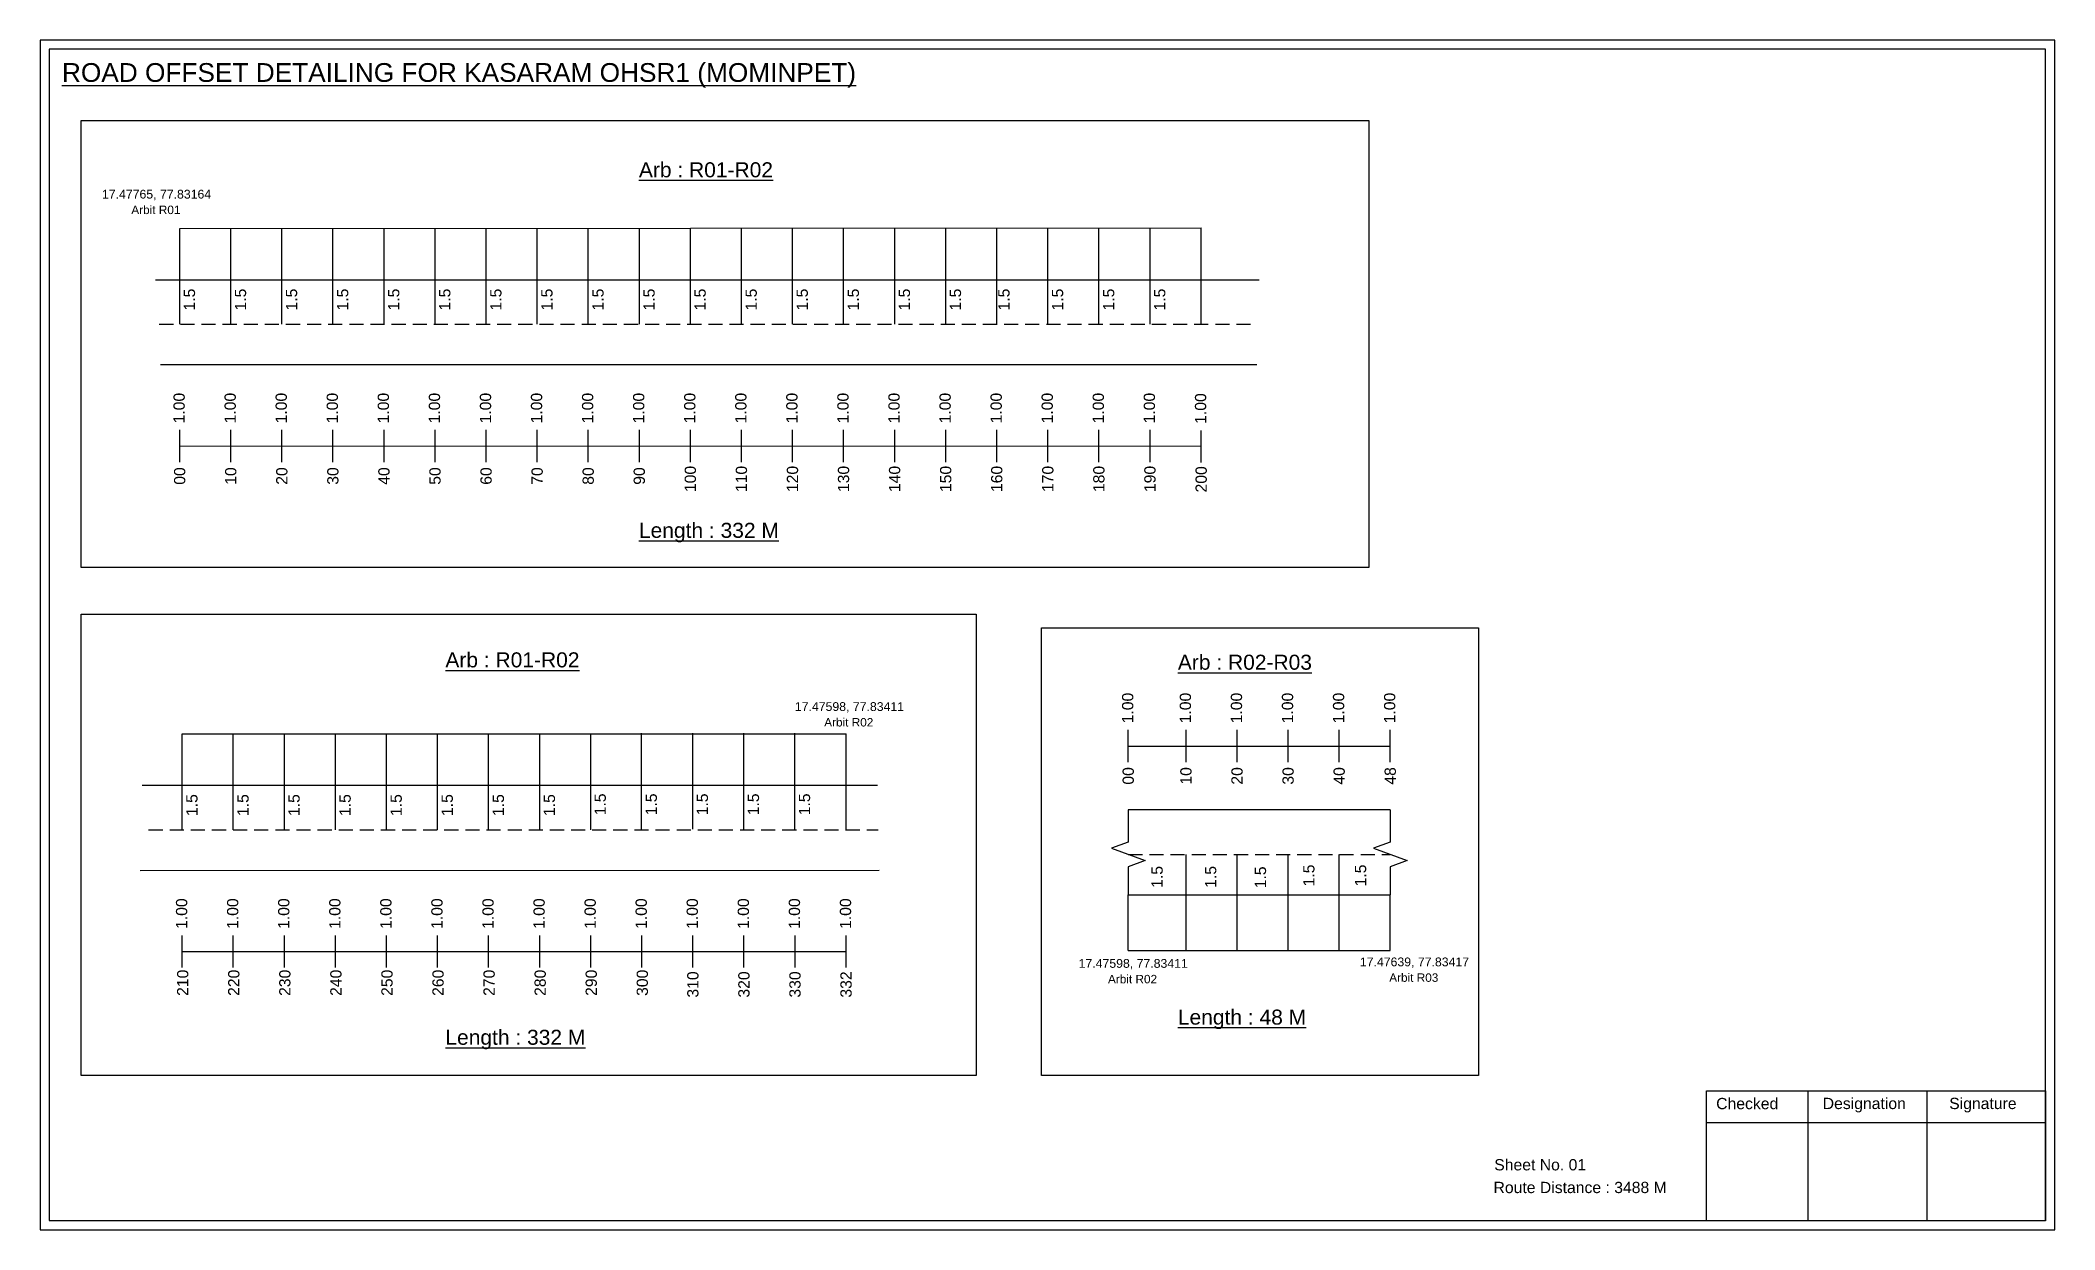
# Model space of a CAD drawing. Header units: inches. Extents: x 1472 to 9278, y 30 to 1360.
# Drawn here: x 5239 to 5776, y 954 to 1271 of the extents above; entities that cross this region are included whole.
import ezdxf

# ---------------------------------------------------------------- set-up
doc = ezdxf.new("R2010")
doc.units = ezdxf.units.IN
doc.header["$MEASUREMENT"] = 0
doc.linetypes.add('DASHED2', pattern=[0.375, 0.25, -0.125])
for name, color, linetype in [('PDF_Geometry', 7, 'Continuous'), ('PDF_Text', 5, 'Continuous'), ('pipe', 5, 'Continuous')]:
    doc.layers.add(name, color=color, linetype=linetype)
doc.styles.add('PDF Arial', font='arial.ttf')
doc.styles.get("Standard").update_dxf_attribs({"font": 'arial.ttf'})

msp = doc.modelspace()

# ---------------------------------------------------------------- texts
at = {"color": 242, "true_color": 0xcd2027}
for s, height, p in [('%%UROAD OFFSET DETAILING FOR KASARAM OHSR1 (MOMINPET)', 5, (5244.98, 1260.08)), ('%%UArb : R01-R02', 4, (5398.63, 1234.67)), ('%%ULength : 332 M', 4, (5398.63, 1138.67)), ('%%UArb : R01-R02', 4, (5347.09, 1104.18)), ('%%UArb : R02-R03', 4, (5542.16, 1103.55)), ('%%ULength : 48 M', 4, (5542.16, 1009.05)), ('%%ULength : 332 M', 4, (5347.09, 1003.68))]:
    msp.add_text(s, height=height, dxfattribs=at).set_placement(p)
at = {"color": 5}
for s, height, p in [('17.47765, 77.83164', 2.34, (5255.63, 1229.01)), ('Arbit R01', 2.246, (5263.45, 1224.88)), ('17.47598, 77.83411', 2.34, (5440.16, 1092.57)), ('Arbit R02', 2.246, (5447.98, 1088.44)), ('17.47598, 77.83411', 2.34, (5515.73, 1024.18)), ('17.47639, 77.83417', 2.34, (5590.63, 1024.58)), ('Arbit R02', 2.246, (5523.55, 1020.05)), ('Arbit R03', 2.246, (5598.45, 1020.45))]:
    msp.add_text(s, height=height, dxfattribs=at).set_placement(p)
for p in [(5280.42, 1199.2), (5294.02, 1199.2), (5307.62, 1199.2), (5321.22, 1199.2), (5334.82, 1199.2), (5348.42, 1199.2), (5362.02, 1199.2), (5375.62, 1199.2), (5389.22, 1199.2), (5402.82, 1199.2), (5416.42, 1199.2), (5430.02, 1199.2), (5443.62, 1199.2), (5457.22, 1199.2), (5470.82, 1199.2), (5484.42, 1199.2), (5497.33, 1199.2), (5511.62, 1199.2), (5525.22, 1199.2), (5538.82, 1199.2), (5281.08, 1064.59), (5294.68, 1064.59), (5308.28, 1064.59), (5321.88, 1064.59), (5335.48, 1064.59), (5349.08, 1064.59), (5362.68, 1064.59), (5376.28, 1064.59), (5389.82, 1064.78), (5403.42, 1064.78), (5417.02, 1064.78), (5430.62, 1064.78), (5444.22, 1064.78), (5578.54, 1045.85), (5592.31, 1045.85), (5538.12, 1045.47), (5552.39, 1045.47), (5565.65, 1045.35)]:
    msp.add_text('1.5', height=3, rotation=90).set_placement(p)
at = {"color": 217, "true_color": 0x93278f}
for s, p in [('1.00', (5277.67, 1169.13)), ('1.00', (5291.27, 1169.13)), ('1.00', (5304.87, 1169.13)), ('1.00', (5318.47, 1169.13)), ('1.00', (5332.07, 1169.13)), ('1.00', (5345.67, 1169.13)), ('1.00', (5359.27, 1169.13)), ('1.00', (5372.87, 1169.13)), ('1.00', (5386.47, 1169.13)), ('1.00', (5400.07, 1169.13)), ('1.00', (5413.67, 1169.13)), ('1.00', (5427.27, 1169.13)), ('1.00', (5440.87, 1169.13)), ('1.00', (5454.47, 1169.13)), ('1.00', (5468.07, 1169.13)), ('1.00', (5481.67, 1169.13)), ('1.00', (5495.27, 1169.13)), ('1.00', (5508.87, 1169.13)), ('1.00', (5522.47, 1169.13)), ('1.00', (5536.07, 1169.13)), ('1.00', (5549.71, 1169.02)), ('00', (5277.82, 1152.8)), ('10', (5291.42, 1152.8)), ('20', (5305.02, 1152.8)), ('30', (5318.62, 1152.8)), ('40', (5332.22, 1152.8)), ('50', (5345.82, 1152.8)), ('60', (5359.42, 1152.8)), ('70', (5373.02, 1152.8)), ('80', (5386.62, 1152.8)), ('90', (5400.22, 1152.8)), ('100', (5413.82, 1150.85)), ('110', (5427.42, 1150.85)), ('120', (5441.02, 1150.85)), ('130', (5454.62, 1150.85)), ('140', (5468.22, 1150.85)), ('150', (5481.82, 1150.85)), ('160', (5495.42, 1150.85)), ('170', (5509.02, 1150.85)), ('180', (5522.62, 1150.85)), ('190', (5536.22, 1150.85)), ('200', (5549.86, 1150.75)), ('1.00', (5530.29, 1089.27)), ('1.00', (5545.66, 1089.27)), ('1.00', (5559.26, 1089.27)), ('1.00', (5572.86, 1089.27)), ('1.00', (5586.46, 1089.27)), ('1.00', (5600.06, 1089.27)), ('00', (5530.44, 1072.95)), ('10', (5545.81, 1072.95)), ('20', (5559.41, 1072.95)), ('30', (5573.01, 1072.95)), ('40', (5586.61, 1072.95)), ('48', (5600.21, 1072.95)), ('1.00', (5278.34, 1034.52)), ('1.00', (5291.94, 1034.52)), ('1.00', (5305.54, 1034.52)), ('1.00', (5319.14, 1034.52)), ('1.00', (5332.74, 1034.52)), ('1.00', (5346.34, 1034.52)), ('1.00', (5359.94, 1034.52)), ('1.00', (5373.54, 1034.52)), ('1.00', (5387.14, 1034.52)), ('1.00', (5400.74, 1034.52)), ('1.00', (5414.34, 1034.52)), ('1.00', (5427.94, 1034.52)), ('1.00', (5441.54, 1034.52)), ('1.00', (5455.14, 1034.52)), ('210', (5278.63, 1016.69)), ('220', (5292.23, 1016.69)), ('230', (5305.83, 1016.69)), ('240', (5319.43, 1016.69)), ('250', (5333.03, 1016.69)), ('260', (5346.63, 1016.69)), ('270', (5360.23, 1016.69)), ('280', (5373.83, 1016.69)), ('290', (5387.43, 1016.69)), ('300', (5401.03, 1016.69)), ('310', (5414.49, 1016.24)), ('320', (5428.09, 1016.24)), ('330', (5441.69, 1016.24)), ('332', (5455.29, 1016.24))]:
    msp.add_text(s, height=3, rotation=90, dxfattribs=at).set_placement(p)
for s, p in [('Sheet No. 01', (5626.42, 970.24)), ('Route Distance : 3488 M', (5626.23, 964.19))]:
    msp.add_text(s, height=3).set_placement(p)
at = {"layer": 'PDF_Text', "color": 7, "attachment_point": 7, "style": 'PDF Arial'}
for s, insert, char_height in [('Checked', (5685.52, 986.49), 3.001), ('Designation', (5713.9, 985.66), 3.0006), ('Signature', (5747.58, 985.66), 3.001)]:
    msp.add_mtext(s, dxfattribs=dict(at, insert=insert, char_height=char_height))

# ---------------------------------------------------------------- linework, layer by layer
at = {"color": 5}
for p, q in [((5276.35, 1221.05), (5548.39, 1221.24)), ((5277.01, 1086.46), (5453.81, 1086.46)), ((5528.97, 1028.83), (5598.73, 1028.83))]:
    msp.add_line(p, q, dxfattribs=at)
for p, q in [((5276.35, 1195.53), (5276.35, 1221.06)), ((5289.95, 1195.53), (5289.95, 1221.06)), ((5303.55, 1195.53), (5303.55, 1221.06)), ((5317.15, 1195.53), (5317.15, 1221.06)), ((5330.75, 1195.53), (5330.75, 1221.06)), ((5344.35, 1195.53), (5344.35, 1221.06)), ((5357.95, 1195.53), (5357.95, 1221.06)), ((5371.55, 1195.53), (5371.55, 1221.06)), ((5385.15, 1195.53), (5385.15, 1221.06)), ((5398.75, 1195.53), (5398.75, 1221.06)), ((5412.35, 1195.53), (5412.35, 1221.06)), ((5425.95, 1195.53), (5425.95, 1221.06)), ((5439.55, 1195.53), (5439.55, 1221.06)), ((5453.15, 1195.53), (5453.15, 1221.06)), ((5466.75, 1195.53), (5466.75, 1221.06)), ((5480.35, 1195.53), (5480.35, 1221.06)), ((5493.95, 1195.53), (5493.95, 1221.06)), ((5507.55, 1195.53), (5507.55, 1221.06)), ((5521.15, 1195.53), (5521.15, 1221.06)), ((5534.75, 1195.53), (5534.75, 1221.06)), ((5548.39, 1195.7), (5548.39, 1221.24)), ((5269.93, 1207.41), (5563.78, 1207.41)), ((5271.18, 1184.85), (5563.17, 1184.81)), ((5277.01, 1060.92), (5277.01, 1086.46)), ((5290.61, 1060.92), (5290.61, 1086.46)), ((5304.21, 1060.92), (5304.21, 1086.46)), ((5317.81, 1060.92), (5317.81, 1086.46)), ((5331.41, 1060.92), (5331.41, 1086.46)), ((5345.01, 1060.92), (5345.01, 1086.46)), ((5358.61, 1060.92), (5358.61, 1086.46)), ((5372.21, 1060.92), (5372.21, 1086.46)), ((5385.81, 1060.92), (5385.81, 1086.46)), ((5399.36, 1061.1), (5399.36, 1086.64)), ((5412.96, 1061.1), (5412.96, 1086.64)), ((5426.56, 1061.1), (5426.56, 1086.64)), ((5440.16, 1061.1), (5440.16, 1086.64)), ((5453.81, 1060.92), (5453.81, 1086.46)), ((5266.31, 1072.8), (5462.19, 1072.8)), ((5598.73, 1066.25), (5528.97, 1066.25)), ((5544.33, 1028.83), (5544.33, 1054.37)), ((5557.93, 1028.83), (5557.93, 1054.37)), ((5571.53, 1028.83), (5571.53, 1054.37)), ((5585.13, 1028.83), (5585.13, 1054.37)), ((5265.77, 1050.12), (5462.61, 1050.15)), ((5528.97, 1043.57), (5598.73, 1043.57)), ((5528.97, 1028.83), (5528.97, 1043.57)), ((5598.73, 1028.83), (5598.73, 1043.57))]:
    msp.add_line(p, q)
at = {"linetype": 'DASHED2', "ltscale": 15}
for p, q in [((5270.89, 1195.53), (5561.5, 1195.58)), ((5268.06, 1060.92), (5462.34, 1060.92)), ((5528.97, 1054.37), (5598.73, 1054.37))]:
    msp.add_line(p, q, dxfattribs=at)
at = {"color": 217, "true_color": 0x93278f}
for p, q in [((5276.35, 1158.83), (5276.35, 1167.39)), ((5289.95, 1158.83), (5289.95, 1167.39)), ((5303.55, 1158.83), (5303.55, 1167.39)), ((5317.15, 1158.83), (5317.15, 1167.39)), ((5330.75, 1158.83), (5330.75, 1167.39)), ((5344.35, 1158.83), (5344.35, 1167.39)), ((5357.95, 1158.83), (5357.95, 1167.39)), ((5371.55, 1158.83), (5371.55, 1167.39)), ((5385.15, 1158.83), (5385.15, 1167.39)), ((5398.75, 1158.83), (5398.75, 1167.39)), ((5412.35, 1158.83), (5412.35, 1167.39)), ((5425.95, 1158.83), (5425.95, 1167.39)), ((5439.55, 1158.83), (5439.55, 1167.39)), ((5453.15, 1158.83), (5453.15, 1167.39)), ((5466.75, 1158.83), (5466.75, 1167.39)), ((5480.35, 1158.83), (5480.35, 1167.39)), ((5493.95, 1158.83), (5493.95, 1167.39)), ((5507.55, 1158.83), (5507.55, 1167.39)), ((5521.15, 1158.83), (5521.15, 1167.39)), ((5534.75, 1158.83), (5534.75, 1167.39)), ((5548.39, 1158.73), (5548.39, 1167.29)), ((5276.35, 1163.1), (5548.39, 1163.15)), ((5528.97, 1078.97), (5528.97, 1087.53)), ((5544.33, 1078.97), (5544.33, 1087.53)), ((5557.93, 1078.97), (5557.93, 1087.53)), ((5571.53, 1078.97), (5571.53, 1087.53)), ((5585.13, 1078.97), (5585.13, 1087.53)), ((5598.73, 1078.97), (5598.73, 1087.53)), ((5528.97, 1083.24), (5598.73, 1083.24)), ((5277.01, 1024.22), (5277.01, 1032.78)), ((5290.61, 1024.22), (5290.61, 1032.78)), ((5304.21, 1024.22), (5304.21, 1032.78)), ((5317.81, 1024.22), (5317.81, 1032.78)), ((5331.41, 1024.22), (5331.41, 1032.78)), ((5345.01, 1024.22), (5345.01, 1032.78)), ((5358.61, 1024.22), (5358.61, 1032.78)), ((5372.21, 1024.22), (5372.21, 1032.78)), ((5385.81, 1024.22), (5385.81, 1032.78)), ((5399.41, 1024.22), (5399.41, 1032.78)), ((5413.01, 1024.22), (5413.01, 1032.78)), ((5426.61, 1024.22), (5426.61, 1032.78)), ((5440.21, 1024.22), (5440.21, 1032.78)), ((5453.81, 1024.22), (5453.81, 1032.78)), ((5277.01, 1028.49), (5453.81, 1028.55))]:
    msp.add_line(p, q, dxfattribs=at)
for points in [[(5250.11, 1249.79), (5593.02, 1249.79), (5593.02, 1130.79), (5250.11, 1130.79)], [(5505.86, 1114.67), (5622.22, 1114.67), (5622.22, 995.46), (5505.86, 995.46)]]:
    msp.add_lwpolyline(points, close=True)
at = {"linetype": 'Continuous'}
for points in [[(5528.97, 1066.25), (5528.97, 1057.64), (5524.47, 1056), (5533.46, 1052.73), (5528.97, 1051.09), (5528.97, 1043.57)], [(5598.73, 1066.25), (5598.73, 1057.64), (5594.24, 1056), (5603.23, 1052.73), (5598.73, 1051.09), (5598.73, 1043.57)]]:
    msp.add_lwpolyline(points, dxfattribs=at)
at = {"layer": 'PDF_Geometry'}
for points in [[(5239.21, 1271.15), (5239.21, 954.44), (5775.68, 954.44), (5775.68, 1271.15)], [(5241.53, 1268.83), (5241.53, 956.86), (5773.26, 956.86), (5773.26, 1268.83)]]:
    msp.add_lwpolyline(points, close=True, dxfattribs=at)
at = {"layer": 'PDF_Geometry', "color": 242, "true_color": 0xcc1f26}
msp.add_lwpolyline([(5773.26, 956.77), (5682.92, 956.77), (5682.92, 991.38), (5773.26, 991.38)], close=True, dxfattribs=at)
for points in [[(5709.9, 991.38), (5709.9, 956.77)], [(5741.63, 991.38), (5741.63, 956.77)], [(5682.92, 983.01), (5773.26, 983.01)]]:
    msp.add_lwpolyline(points, dxfattribs=at)
at = {"layer": 'pipe', "color": 0}
msp.add_lwpolyline([(5250.11, 1118.31), (5488.43, 1118.31), (5488.43, 995.46), (5250.11, 995.46)], close=True, dxfattribs=at)

msp.set_redraw_order([(e.dxf.handle, doc.entitydb.next_handle()) for e in msp.query("TEXT MTEXT ATTDEF DIMENSION ARC_DIMENSION")])  # texts and dimensions are drawn at this point

doc.saveas('drawing.dxf')
